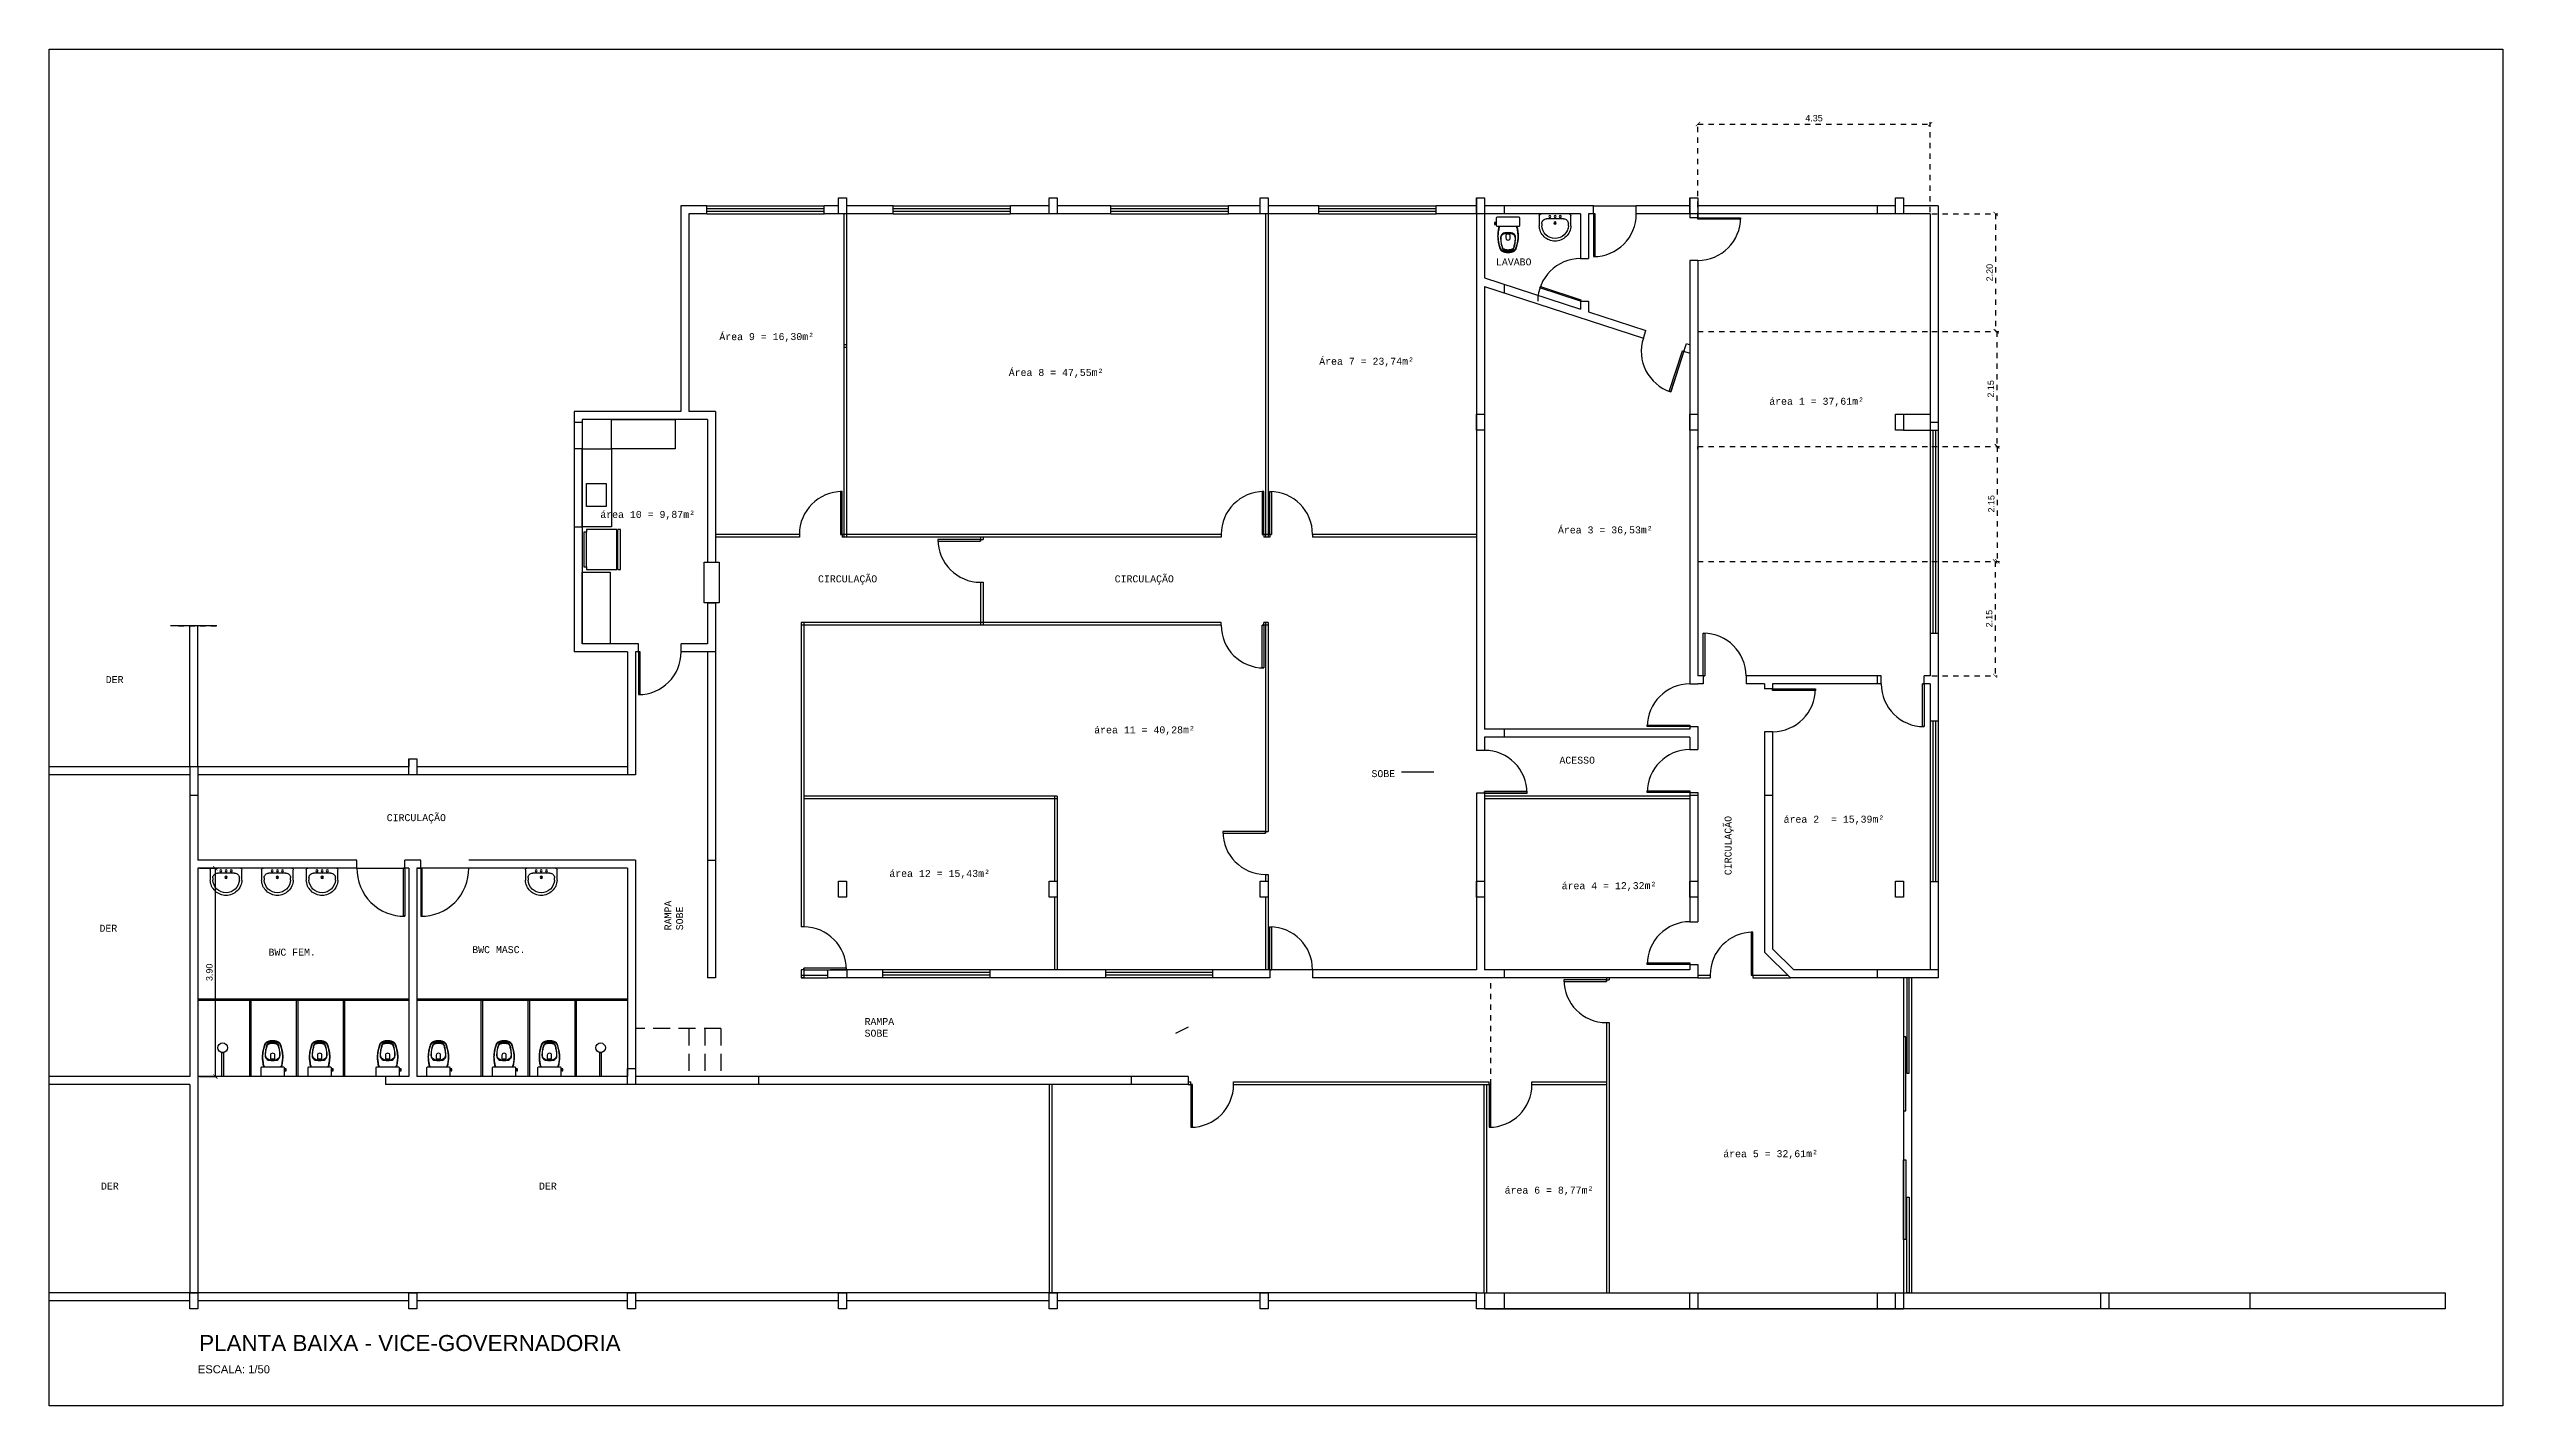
# Model space of a CAD drawing. Header units: millimetres. Extents: x 1209.1 to 1255.1, y 952.5 to 977.9.
import ezdxf

# ---------------------------------------------------------------- set-up
doc = ezdxf.new("R2010")
doc.units = ezdxf.units.MM
doc.header["$LTSCALE"] = 0.05
doc.linetypes.add('HIDDEN', pattern=[9.525, 6.35, -3.175])
for name, color, linetype in [('01', 1, 'Continuous'), ('02', 2, 'Continuous'), ('03', 3, 'Continuous'), ('04', 2, 'Continuous'), ('TEXTO 2', 2, 'Continuous'), ('TEXTO_ESPECIFICAÇÃO', 6, 'Continuous')]:
    doc.layers.add(name, color=color, linetype=linetype)
doc.styles.add('Kênia', font='arial.ttf')
doc.styles.get("Standard").update_dxf_attribs({"font": 'arial.ttf'})
doc.dimstyles.new('1_50', dxfattribs={"dimtxt": 0.12, "dimasz": 0.08, "dimexe": 0.04, "dimexo": 0.03, "dimgap": 0.05, "dimtad": 1, "dimzin": 4, "dimdsep": 46, "dimtxsty": 'Standard', "dimblk": 'ARCHTICK', "dimcen": 0.1, "dimclrd": 1, "dimclre": 1, "dimclrt": 2, "dimadec": 0, "dimazin": 0, "dimtfac": 1, "dimtix": 1, "dimtmove": 0, "dimatfit": 3, "dimldrblk": 'ARCHTICK', "dimfxl": 0.04, "dimtolj": 1, "dimtzin": 0, "dimarcsym": 0})
pattern_1 = [(0, (0, 0), (0, 6.985), [5.08, -1.905]), (90, (0, 0), (-6.985, 4e-16), [5.08, -1.905])]

msp = doc.modelspace()

# ---------------------------------------------------------------- texts
at = {"layer": '04', "insert": (1211.899, 953.676), "char_height": 0.3, "width": 8.43007, "attachment_point": 4, "style": 'Kênia'}
msp.add_mtext('PLANTA BAIXA - VICE-GOVERNADORIA', dxfattribs=at)
at = {"layer": 'TEXTO 2', "color": 3, "char_height": 0.13092, "width": 1.94051, "attachment_point": 1}
for s, insert, rotation in [('{\\fConsolas|b0|i0|c0|p49;LAVABO}', (1236.19, 973.984), 0.0594), ('{\\fConsolas|b0|i0|c0|p49;Área 9 = 16,30m²}', (1221.642, 972.585), 0.0594), ('{\\fConsolas|b0|i0|c0|p49;Área 8 = 47,55m²}', (1227.063, 971.913), 0.0594), ('{\\fConsolas|b0|i0|c0|p49;Área 7 = 23,74m²}', (1232.879, 972.123), 0.0594), ('{\\fConsolas|b0|i0|c0|p49;área 1 = 37,61m²}', (1241.309, 971.374), 0.0594), ('{\\fConsolas|b0|i0|c0|p49;área 10 = 9,87m² }', (1219.412, 969.256), 0.0594), ('{\\fConsolas|b0|i0|c0|p49;Área 3 = 36,53m²}', (1237.351, 968.966), 0.0594), ('{\\fConsolas|b0|i0|c0|p49;CIRCULAÇÃO}', (1223.49, 968.05), 0.0594), ('{\\fConsolas|b0|i0|c0|p49;CIRCULAÇÃO}', (1229.047, 968.05), 0.0594), ('{\\fConsolas|b0|i0|c0|p49;DER}', (1210.148, 966.164), 0.0594), ('{\\fConsolas|b0|i0|c0|p49;área 11 = 40,28m² }', (1228.664, 965.222), 0.0594), ('{\\fConsolas|b0|i0|c0|p49;SOBE}', (1233.858, 964.404), 0.0594), ('{\\fConsolas|b0|i0|c0|p49;ACESSO}', (1237.379, 964.655), 0.0594), ('{\\fConsolas|b0|i0|c0|p49;CIRCULAÇÃO}', (1215.411, 963.579), 0.0594), ('{\\fConsolas|b0|i0|c0|p49;CIRCULAÇÃO}', (1240.473, 962.437), 90.0594), ('{\\fConsolas|b0|i0|c0|p49;área 2  = 15,39m²}', (1241.578, 963.549), 0.0594), ('{\\fConsolas|b0|i0|c0|p49;área 12 = 15,43m² }', (1224.826, 962.534), 0.0594), ('{\\fConsolas|b0|i0|c0|p49;área 4 = 12,32m²}', (1237.42, 962.305), 0.0594), ('{\\fConsolas|b0|i0|c0|p49;RAMPA\\PSOBE}', (1220.614, 961.405), 90.0594), ('{\\fConsolas|b0|i0|c0|p49;DER}', (1210.031, 961.509), 0.0594), ('{\\fConsolas|b0|i0|c0|p49;BWC FEM.}', (1213.197, 961.061), 0.0594), ('{\\fConsolas|b0|i0|c0|p49;BWC MASC.}', (1217.013, 961.108), 0.0594), ('{\\fConsolas|b0|i0|c0|p49;RAMPA\\PSOBE}', (1224.362, 959.762), 0.0594), ('{\\fConsolas|b0|i0|c0|p49;área 5 = 32,61m²}', (1240.447, 957.287), 0.0594), ('{\\fConsolas|b0|i0|c0|p49;DER}', (1210.059, 956.681), 0.0594), ('{\\fConsolas|b0|i0|c0|p49;DER}', (1218.264, 956.681), 0.0594), ('{\\fConsolas|b0|i0|c0|p49;área 6 = 8,77m² }', (1236.352, 956.605), 0.0594)]:
    msp.add_mtext(s, dxfattribs=dict(at, insert=insert, rotation=rotation))
at = {"layer": 'TEXTO_ESPECIFICAÇÃO', "insert": (1211.873, 953.185), "char_height": 0.15, "attachment_point": 4, "style": 'Kênia'}
msp.add_mtext('ESCALA: 1/50', dxfattribs=at)

# ---------------------------------------------------------------- blocks, each defined once
blk = doc.blocks.new('twinsystem480pl')
for p, q in [((6.792, 7.166), (6.792, 6.596)), ((6.842, 7.166), (6.792, 7.166)), ((7.492, 7.216), (6.842, 7.216)), ((6.842, 7.216), (6.842, 7.166)), ((6.842, 7.166), (7.492, 7.166)), ((7.492, 7.166), (7.492, 7.216)), ((7.542, 7.166), (7.492, 7.166)), ((7.542, 6.596), (7.542, 7.166)), ((6.792, 6.596), (7.542, 6.596)), ((6.792, 6.576), (7.542, 6.576)), ((6.792, 6.576), (6.792, 6.526)), ((6.792, 6.526), (7.542, 6.526)), ((6.812, 6.596), (6.812, 6.576)), ((7.522, 6.576), (7.522, 6.596)), ((7.542, 6.526), (7.542, 6.576))]:
    blk.add_line(p, q)
blk = doc.blocks.new('Mon20')
for points in [[(-1.136, -49.993), (-1.136, -50.004), (-1.15, -50.004), (-1.15, -50.001), (-1.166, -50.001), (-1.166, -50.019), (-1.166, -50.037), (-1.15, -50.037), (-1.15, -50.035), (-1.136, -50.035), (-1.136, -50.053, 0.333509), (-1.123, -50.069, 0.059373), (-1.119, -50.069), (-0.914, -50.069)], [(-0.692, -49.993), (-0.692, -49.916, 0.327853), (-0.707, -49.899, 0.087637), (-0.71, -49.899), (-0.914, -49.899), (-1.117, -49.899, 0.087637), (-1.12, -49.899, 0.327853), (-1.136, -49.916), (-1.136, -49.993)], [(-1.081, -50.069, -0.003882), (-1.09, -50.104, 0.024258), (-1.104, -50.184, 0.02486), (-1.108, -50.234, 0.033324), (-1.108, -50.284, 0.02486), (-1.105, -50.324, 0.012268), (-1.098, -50.374, 0.015806), (-1.086, -50.424, 0.026699), (-1.071, -50.474, 0.021919), (-1.063, -50.494, 0.174675), (-1.014, -50.543, 0.045452), (-0.984, -50.552, 0.022856), (-0.971, -50.555, 0.041289), (-0.944, -50.559, 0.052091), (-0.936, -50.56, 0.04333), (-0.914, -50.56, 0.04333), (-0.891, -50.56, 0.052091), (-0.883, -50.559, 0.041289), (-0.856, -50.555, 0.022856), (-0.844, -50.552, 0.045452), (-0.814, -50.543, 0.174675), (-0.764, -50.494, 0.021919), (-0.757, -50.474, 0.026699), (-0.741, -50.424, 0.015806), (-0.73, -50.374, 0.012268), (-0.723, -50.324, 0.02486), (-0.72, -50.284, 0.033324), (-0.719, -50.234, 0.02486), (-0.723, -50.184, 0.024258), (-0.737, -50.104, -0.003882), (-0.747, -50.069)], [(-0.758, -50.072, 0.003849), (-0.749, -50.107, -0.027799), (-0.734, -50.198, -0.018883), (-0.731, -50.235, -0.033646), (-0.732, -50.284, -0.016781), (-0.733, -50.31, -0.015438), (-0.741, -50.372, -0.023716), (-0.76, -50.446, -0.013571), (-0.768, -50.47, -0.02186), (-0.775, -50.489, -0.173345), (-0.818, -50.532, -0.045814), (-0.847, -50.541, -0.024058), (-0.859, -50.544, -0.042614), (-0.885, -50.547, -0.066108), (-0.891, -50.548, -0.047154), (-0.914, -50.548, -0.047154), (-0.936, -50.548, -0.066108), (-0.943, -50.547, -0.042614), (-0.968, -50.544, -0.024058), (-0.981, -50.541, -0.045814), (-1.009, -50.532, -0.173345), (-1.052, -50.489, -0.02186), (-1.059, -50.47, -0.013571), (-1.068, -50.446, -0.023716), (-1.086, -50.372, -0.015438), (-1.094, -50.31, -0.016781), (-1.096, -50.284, -0.033646), (-1.096, -50.235, -0.018883), (-1.094, -50.198, -0.027799), (-1.078, -50.107, 0.003849), (-1.069, -50.072)], [(-0.914, -50.069), (-0.709, -50.069, 0.059373), (-0.704, -50.069, 0.333509), (-0.692, -50.053), (-0.692, -50.035), (-0.692, -50.004), (-0.692, -49.993)]]:
    blk.add_lwpolyline(points, format="xyb")
for points in [[(-1.15, -50.004), (-1.15, -50.019), (-1.15, -50.035)], [(-1.136, -50.004), (-1.136, -50.035)]]:
    blk.add_lwpolyline(points)
for points in [[(-0.914, -50.19, 0.041331), (-0.974, -50.195, 0.129345), (-1.017, -50.212, 0.234638), (-1.054, -50.284, 0.044666), (-1.045, -50.385, 0.031515), (-1.027, -50.466, 0.151063), (-1.009, -50.498, 0.148094), (-0.972, -50.518, 0.031073), (-0.959, -50.521, 0.035055), (-0.914, -50.525, 0.035055), (-0.868, -50.521, 0.031073), (-0.855, -50.518, 0.148094), (-0.818, -50.498, 0.151063), (-0.8, -50.466, 0.031515), (-0.782, -50.385, 0.044666), (-0.773, -50.284, 0.234638), (-0.81, -50.212, 0.129345), (-0.853, -50.195, 0.041331)], [(-0.914, -50.199, -0.041434), (-0.855, -50.204, -0.129651), (-0.816, -50.22, -0.234583), (-0.782, -50.286, -0.044678), (-0.79, -50.384, -0.031614), (-0.808, -50.462, -0.152477), (-0.824, -50.491, -0.148725), (-0.857, -50.509, -0.031624), (-0.87, -50.512, -0.035113), (-0.914, -50.515, -0.035113), (-0.957, -50.512, -0.031624), (-0.97, -50.509, -0.148725), (-1.003, -50.491, -0.152477), (-1.019, -50.462, -0.031614), (-1.037, -50.384, -0.044678), (-1.045, -50.286, -0.234583), (-1.012, -50.22, -0.129651), (-0.972, -50.204, -0.041434)], [(-0.954, -50.29, 0.164444), (-0.946, -50.314, 0.245936), (-0.914, -50.329, 0.245936), (-0.882, -50.314, 0.164444), (-0.874, -50.29), (-0.874, -50.225, 0.108885), (-0.954, -50.225)]]:
    blk.add_lwpolyline(points, format="xyb", close=True)
blk = doc.blocks.new('Car01')
for p, q in [((-0.776, -29.87), (-0.776, -29.675)), ((-0.748, -29.647), (-0.211, -29.647)), ((-0.728, -29.87), (-0.728, -29.826)), ((-0.728, -29.826), (-0.728, -29.826)), ((-0.64, -29.74), (-0.319, -29.74)), ((-0.232, -29.826), (-0.232, -29.87)), ((-0.183, -29.675), (-0.183, -29.87))]:
    blk.add_line(p, q)
blk.add_lwpolyline([(-0.776, -29.87, 0.194066), (-0.686, -30.073, 0.194066), (-0.48, -30.157, 0.194406), (-0.273, -30.074, 0.194406), (-0.183, -29.87)], format="xyb")
for centre, radius in [((-0.577, -29.695), 0.0191), ((-0.48, -29.817), 0.0225), ((-0.48, -29.695), 0.0187), ((-0.48, -29.817), 0.0116), ((-0.383, -29.695), 0.0187)]:
    blk.add_circle(centre, radius)
for centre, radius, start, end in [((-0.748, -29.675), 0.028, 90, 180), ((-0.641, -29.827), 0.0867, 89.1871, 179.2714), ((-0.48, -29.859), 0.248, 182.3832, 226.1916), ((-0.319, -29.827), 0.0867, 0.7286, 90.8129), ((-0.48, -29.859), 0.248, 313.8084, 357.6168), ((-0.211, -29.675), 0.028, 0, 90), ((-0.48, -29.859), 0.248, 226.1916, 270), ((-0.48, -29.859), 0.248, 270, 313.8084)]:
    blk.add_arc(centre, radius, start, end)
blk = doc.blocks.new('_ArchTick')
at = {"color": 0, "linetype": 'ByBlock', "const_width": 0.15}
blk.add_lwpolyline([(-0.5, -0.5), (0.5, 0.5)], dxfattribs=at)
blk = doc.blocks.new('*D8')
at = {"color": 1, "lineweight": -2, "transparency": 16777216}
for p, q in [((1211.903, 962.568), (1212.24, 962.568)), ((1212.2, 962.568), (1212.2, 958.668)), ((1211.903, 958.668), (1212.24, 958.668))]:
    blk.add_line(p, q, dxfattribs=at)
at = {"layer": 'DEFPOINTS', "color": 0, "transparency": 16777216}
for p in [(1211.873, 962.568), (1211.873, 958.668), (1212.2, 958.668)]:
    blk.add_point(p, dxfattribs=at)
at = {"color": 1, "lineweight": -2, "transparency": 16777216, "xscale": 0.08, "yscale": 0.08, "zscale": 0.08}
for p, rotation in [((1212.2, 962.568), 90), ((1212.2, 958.668), 270)]:
    blk.add_blockref('_ArchTick', p, dxfattribs=dict(at, rotation=rotation))
at = {"color": 2, "transparency": 16777216, "insert": (1212.089, 960.618), "char_height": 0.12, "attachment_point": 5, "rotation": 90}
blk.add_mtext('\\A1;3.90', dxfattribs=at)
blk = doc.blocks.new('*D20')
at = {"color": 1, "linetype": 'HIDDEN', "lineweight": -2, "ltscale": 0.05, "transparency": 16777216}
for p, q in [((1239.973, 974.747), (1239.973, 976.538)), ((1239.973, 976.498), (1244.323, 976.498)), ((1244.323, 974.848), (1244.323, 976.538))]:
    blk.add_line(p, q, dxfattribs=at)
at = {"layer": 'DEFPOINTS', "color": 0, "linetype": 'HIDDEN', "ltscale": 0.05, "transparency": 16777216}
for p in [(1244.323, 976.498), (1239.973, 974.717), (1244.323, 974.818)]:
    blk.add_point(p, dxfattribs=at)
at = {"color": 1, "linetype": 'HIDDEN', "lineweight": -2, "ltscale": 0.05, "transparency": 16777216, "xscale": 0.08, "yscale": 0.08, "zscale": 0.08, "rotation": 180}
blk.add_blockref('_ArchTick', (1239.973, 976.498), dxfattribs=at)
at = {"color": 1, "linetype": 'HIDDEN', "lineweight": -2, "ltscale": 0.05, "transparency": 16777216, "xscale": 0.08, "yscale": 0.08, "zscale": 0.08}
blk.add_blockref('_ArchTick', (1244.323, 976.498), dxfattribs=at)
at = {"color": 2, "linetype": 'HIDDEN', "ltscale": 0.05, "transparency": 16777216, "insert": (1242.148, 976.61), "char_height": 0.12, "attachment_point": 5}
blk.add_mtext('\\A1;4.35', dxfattribs=at)
blk = doc.blocks.new('*D23')
at = {"color": 1, "linetype": 'HIDDEN', "lineweight": -2, "ltscale": 0.05, "transparency": 16777216}
for p, q in [((1244.353, 974.818), (1245.589, 974.818)), ((1245.549, 974.818), (1245.549, 972.619)), ((1244.353, 972.619), (1245.589, 972.619))]:
    blk.add_line(p, q, dxfattribs=at)
at = {"layer": 'DEFPOINTS', "color": 0, "linetype": 'HIDDEN', "ltscale": 0.05, "transparency": 16777216}
for p in [(1244.323, 974.818), (1244.323, 972.619), (1245.549, 972.619)]:
    blk.add_point(p, dxfattribs=at)
at = {"color": 1, "linetype": 'HIDDEN', "lineweight": -2, "ltscale": 0.05, "transparency": 16777216, "xscale": 0.08, "yscale": 0.08, "zscale": 0.08}
for p, rotation in [((1245.549, 974.818), 90), ((1245.549, 972.619), 270)]:
    blk.add_blockref('_ArchTick', p, dxfattribs=dict(at, rotation=rotation))
at = {"color": 2, "linetype": 'HIDDEN', "ltscale": 0.05, "transparency": 16777216, "insert": (1245.438, 973.718), "char_height": 0.12, "attachment_point": 5, "rotation": 90}
blk.add_mtext('\\A1;2.20', dxfattribs=at)
blk = doc.blocks.new('*D29')
at = {"color": 1, "linetype": 'HIDDEN', "lineweight": -2, "ltscale": 0.05, "transparency": 16777216}
for p, q in [((1244.353, 968.313), (1245.58, 968.313)), ((1245.54, 968.313), (1245.54, 966.168)), ((1244.353, 966.168), (1245.58, 966.168))]:
    blk.add_line(p, q, dxfattribs=at)
at = {"layer": 'DEFPOINTS', "color": 0, "linetype": 'HIDDEN', "ltscale": 0.05, "transparency": 16777216}
for p in [(1244.323, 968.313), (1244.323, 966.168), (1245.54, 966.168)]:
    blk.add_point(p, dxfattribs=at)
at = {"color": 1, "linetype": 'HIDDEN', "lineweight": -2, "ltscale": 0.05, "transparency": 16777216, "xscale": 0.08, "yscale": 0.08, "zscale": 0.08}
for p, rotation in [((1245.54, 968.313), 90), ((1245.54, 966.168), 270)]:
    blk.add_blockref('_ArchTick', p, dxfattribs=dict(at, rotation=rotation))
at = {"color": 2, "linetype": 'HIDDEN', "ltscale": 0.05, "transparency": 16777216, "insert": (1245.429, 967.241), "char_height": 0.12, "attachment_point": 5, "rotation": 90}
blk.add_mtext('\\A1;2.15', dxfattribs=at)
blk = doc.blocks.new('*D30')
at = {"color": 1, "linetype": 'HIDDEN', "lineweight": -2, "ltscale": 0.05, "transparency": 16777216}
for p, q in [((1244.353, 972.619), (1245.61, 972.619)), ((1245.57, 972.619), (1245.57, 970.466)), ((1244.353, 970.466), (1245.61, 970.466))]:
    blk.add_line(p, q, dxfattribs=at)
at = {"layer": 'DEFPOINTS', "color": 0, "linetype": 'HIDDEN', "ltscale": 0.05, "transparency": 16777216}
for p in [(1244.323, 972.619), (1244.323, 970.466), (1245.57, 970.466)]:
    blk.add_point(p, dxfattribs=at)
at = {"color": 1, "linetype": 'HIDDEN', "lineweight": -2, "ltscale": 0.05, "transparency": 16777216, "xscale": 0.08, "yscale": 0.08, "zscale": 0.08}
for p, rotation in [((1245.57, 972.619), 90), ((1245.57, 970.466), 270)]:
    blk.add_blockref('_ArchTick', p, dxfattribs=dict(at, rotation=rotation))
at = {"color": 2, "linetype": 'HIDDEN', "ltscale": 0.05, "transparency": 16777216, "insert": (1245.459, 971.542), "char_height": 0.12, "attachment_point": 5, "rotation": 90}
blk.add_mtext('\\A1;2.15', dxfattribs=at)
blk = doc.blocks.new('*D31')
at = {"color": 1, "linetype": 'HIDDEN', "lineweight": -2, "ltscale": 0.05, "transparency": 16777216}
for p, q in [((1244.353, 970.466), (1245.62, 970.466)), ((1245.58, 970.466), (1245.58, 968.313)), ((1244.353, 968.313), (1245.62, 968.313))]:
    blk.add_line(p, q, dxfattribs=at)
at = {"layer": 'DEFPOINTS', "color": 0, "linetype": 'HIDDEN', "ltscale": 0.05, "transparency": 16777216}
for p in [(1244.323, 970.466), (1244.323, 968.313), (1245.58, 968.313)]:
    blk.add_point(p, dxfattribs=at)
at = {"color": 1, "linetype": 'HIDDEN', "lineweight": -2, "ltscale": 0.05, "transparency": 16777216, "xscale": 0.08, "yscale": 0.08, "zscale": 0.08}
for p, rotation in [((1245.58, 970.466), 90), ((1245.58, 968.313), 270)]:
    blk.add_blockref('_ArchTick', p, dxfattribs=dict(at, rotation=rotation))
at = {"color": 2, "linetype": 'HIDDEN', "ltscale": 0.05, "transparency": 16777216, "insert": (1245.469, 969.39), "char_height": 0.12, "attachment_point": 5, "rotation": 90}
blk.add_mtext('\\A1;2.15', dxfattribs=at)

# ---------------------------------------------------------------- dimensions: what is measured, and where the dimension line sits
at = {"linetype": 'HIDDEN', "ltscale": 0.05}
dim = msp.add_linear_dim(base=(1244.323, 976.498), p1=(1239.973, 974.717), p2=(1244.323, 974.818), dimstyle='1_50', dxfattribs=at)
dim.commit()
dim.dimension.update_dxf_attribs({"geometry": '*D20', "text_midpoint": (1242.148, 976.61)})
for base, p1, p2, picture, middle in [((1245.549, 972.619), (1244.323, 974.818), (1244.323, 972.619), '*D23', (1245.438, 973.718)), ((1245.57, 970.466), (1244.323, 972.619), (1244.323, 970.466), '*D30', (1245.459, 971.542)), ((1245.58, 968.313), (1244.323, 970.466), (1244.323, 968.313), '*D31', (1245.469, 969.39)), ((1245.5399, 966.168), (1244.3226, 968.3133), (1244.3226, 966.168), '*D29', (1245.4287, 967.2406))]:
    dim = msp.add_linear_dim(base=base, p1=p1, p2=p2, angle=90, dimstyle='1_50', dxfattribs=at)
    dim.commit()
    dim.dimension.update_dxf_attribs({"geometry": picture, "text_midpoint": middle})
dim = msp.add_linear_dim(base=(1212.2, 958.668), p1=(1211.873, 962.568), p2=(1211.873, 958.668), angle=90, dimstyle='1_50')
dim.commit()
dim.dimension.update_dxf_attribs({"geometry": '*D8', "text_midpoint": (1212.089, 960.618)})

# ---------------------------------------------------------------- hatches: boundary and pattern name
h = msp.add_hatch()
h.set_pattern_fill('ANGLE', color=256)
h.set_pattern_definition(pattern_1)
h.paths.add_polyline_path([(1221.573, 971.118), (1221.073, 971.118), (1221.073, 974.818), (1221.405, 974.818), (1221.405, 974.968), (1220.923, 974.968), (1220.923, 971.118), (1218.923, 971.118), (1218.923, 970.418), (1219.073, 970.418), (1219.073, 970.968), (1221.423, 970.968), (1221.423, 968.297), (1221.573, 968.297)])
h.paths.add_polyline_path([(1220.127, 966.768), (1219.073, 966.768), (1219.073, 968.113), (1219.073, 968.951), (1218.923, 968.951), (1218.923, 966.618), (1219.923, 966.618), (1219.923, 964.318), (1220.073, 964.318), (1220.073, 966.618), (1220.127, 966.618)])
h.paths.add_polyline_path([(1221.573, 967.534), (1221.423, 967.534), (1221.423, 966.768), (1220.927, 966.768), (1220.927, 966.618), (1221.573, 966.618)])
h.paths.add_polyline_path([(1224.897, 974.968), (1224.023, 974.968), (1224.023, 974.818), (1224.897, 974.818)])
h.paths.add_polyline_path([(1223.873, 974.968), (1223.605, 974.968), (1223.605, 974.818), (1223.873, 974.818)])
h.paths.add_polyline_path([(1227.823, 974.968), (1227.097, 974.968), (1227.097, 974.818), (1227.823, 974.818)])
h.paths.add_polyline_path([(1228.977, 974.968), (1227.973, 974.968), (1227.973, 974.818), (1228.977, 974.818)])
h.paths.add_polyline_path([(1231.773, 974.968), (1231.177, 974.968), (1231.177, 974.818), (1231.773, 974.818)])
h.paths.add_polyline_path([(1232.87, 974.968), (1231.923, 974.968), (1231.923, 974.818), (1232.87, 974.818)])
h.paths.add_polyline_path([(1235.823, 974.968), (1235.07, 974.968), (1235.07, 974.818), (1235.823, 974.818)])
h.paths.add_polyline_path([(1238.019, 974.968), (1235.973, 974.968), (1235.973, 974.818), (1237.773, 974.818), (1237.773, 973.981), (1237.923, 973.981), (1237.923, 974.818), (1238.019, 974.818)])
h.paths.add_polyline_path([(1235.973, 973.46), (1238.952, 972.493), (1238.998, 972.636), (1237.923, 972.985), (1237.923, 973.181), (1237.773, 973.181), (1237.773, 973.034), (1235.973, 973.618), (1235.973, 974.818), (1235.823, 974.818), (1235.823, 971.068), (1235.973, 971.068)])
h.paths.add_polyline_path([(1235.973, 970.768), (1235.823, 970.768), (1235.823, 964.774), (1235.973, 964.774), (1235.973, 965.018), (1239.823, 965.018), (1239.823, 964.788), (1239.973, 964.788), (1239.973, 965.218), (1239.823, 965.218), (1239.823, 965.168), (1235.973, 965.168)])
h.paths.add_polyline_path([(1239.973, 970.768), (1239.823, 970.768), (1239.823, 966.018), (1239.973, 966.018), (1240.074, 966.018), (1240.074, 966.168), (1239.973, 966.168)])
h.paths.add_polyline_path([(1239.973, 973.947), (1239.823, 973.947), (1239.823, 971.068), (1239.973, 971.068)])
h = msp.add_hatch()
h.set_pattern_fill('ANGLE', color=256)
h.set_pattern_definition(pattern_1)
h.paths.add_polyline_path([(1239.823, 974.968), (1238.819, 974.968), (1238.819, 974.818), (1239.823, 974.818)])
h.paths.add_polyline_path([(1243.673, 974.968), (1239.973, 974.968), (1239.973, 974.818), (1243.673, 974.818)])
h.paths.add_polyline_path([(1244.473, 974.968), (1243.823, 974.968), (1243.823, 974.818), (1244.323, 974.818), (1244.323, 970.768), (1244.473, 970.768)])
h.paths.add_polyline_path([(1244.473, 966.968), (1244.323, 966.968), (1244.323, 966.168), (1244.208, 966.168), (1244.208, 966.018), (1244.323, 966.018), (1244.323, 965.329), (1244.473, 965.329)])
h.paths.add_polyline_path([(1243.408, 966.168), (1240.874, 966.168), (1240.874, 966.018), (1241.223, 966.018), (1241.223, 965.924), (1241.373, 965.924), (1241.373, 966.018), (1243.408, 966.018)])
h.paths.add_polyline_path([(1239.973, 963.988), (1239.823, 963.988), (1239.823, 962.324), (1239.973, 962.324)])
h.paths.add_polyline_path([(1241.373, 965.124), (1241.223, 965.124), (1241.223, 960.994), (1241.706, 960.518), (1244.473, 960.518), (1244.473, 960.668), (1241.767, 960.668), (1241.373, 961.057)])
h.paths.add_polyline_path([(1244.473, 962.32), (1244.323, 962.32), (1244.323, 960.668), (1244.473, 960.668)], flags=17)
h.paths.add_polyline_path([(1239.973, 962.024), (1239.823, 962.024), (1239.823, 961.565), (1239.973, 961.565)], flags=17)
h.paths.add_polyline_path([(1239.973, 960.765), (1239.823, 960.765), (1239.823, 960.668), (1235.973, 960.668), (1235.973, 962.024), (1235.823, 962.024), (1235.823, 960.668), (1232.754, 960.668), (1232.754, 960.518), (1239.973, 960.518)])
h.paths.add_polyline_path([(1235.973, 963.974), (1235.823, 963.974), (1235.823, 962.324), (1235.973, 962.324)])
h = msp.add_hatch()
h.set_pattern_fill('ANGLE', color=256)
h.set_pattern_definition(pattern_1)
h.paths.add_polyline_path([(1231.954, 960.668), (1230.882, 960.668), (1230.882, 960.518), (1231.954, 960.518)])
h.paths.add_polyline_path([(1228.874, 960.668), (1226.706, 960.668), (1226.706, 960.518), (1228.874, 960.518)])
h.paths.add_polyline_path([(1224.699, 960.668), (1224.028, 960.668), (1224.028, 960.518), (1224.699, 960.518)])
h.paths.add_polyline_path([(1220.073, 962.718), (1216.948, 962.718), (1216.948, 962.568), (1219.923, 962.568), (1219.923, 958.818), (1220.073, 958.818)])
h.paths.add_polyline_path([(1215.973, 962.568), (1216.048, 962.568), (1216.048, 962.718), (1215.753, 962.718), (1215.753, 962.568), (1215.823, 962.568), (1215.823, 958.668), (1211.873, 958.668), (1211.873, 962.568), (1214.853, 962.568), (1214.853, 962.718), (1211.873, 962.718), (1211.873, 964.468), (1211.723, 964.468), (1211.723, 958.518), (1211.834, 958.518), (1211.873, 958.518), (1219.923, 958.518), (1219.923, 958.668), (1215.973, 958.668)])
h.paths.add_polyline_path([(1239.823, 954.618), (1235.973, 954.618), (1235.973, 954.318), (1239.823, 954.318)])
h.paths.add_polyline_path([(1243.673, 954.618), (1239.973, 954.618), (1239.973, 954.318), (1243.673, 954.318)])
h.paths.add_polyline_path([(1247.523, 954.618), (1243.823, 954.618), (1243.823, 954.318), (1247.523, 954.318)])
h.paths.add_polyline_path([(1253.973, 954.618), (1247.673, 954.618), (1247.673, 954.318), (1253.973, 954.318)])
at = {"linetype": 'HIDDEN', "ltscale": 0.05}
h = msp.add_hatch(dxfattribs=at)
h.set_pattern_fill('ANGLE', color=256)
h.set_pattern_definition(pattern_1)
h.paths.add_polyline_path([(1230.423, 958.668), (1220.073, 958.668), (1220.073, 958.518), (1230.423, 958.518)])

# ---------------------------------------------------------------- linework, layer by layer
at = {"color": 4}
for p, q in [((1220.923, 974.968), (1220.923, 971.118)), ((1221.405, 974.968), (1220.923, 974.968)), ((1221.405, 974.818), (1221.405, 974.968)), ((1221.405, 974.818), (1221.405, 974.968)), ((1221.405, 974.818), (1221.405, 974.968)), ((1221.405, 974.818), (1221.405, 974.968)), ((1223.873, 974.968), (1223.605, 974.968)), ((1223.605, 974.818), (1223.605, 974.968)), ((1223.605, 974.818), (1223.605, 974.968)), ((1223.605, 974.818), (1223.605, 974.968)), ((1223.605, 974.818), (1223.605, 974.968)), ((1224.897, 974.968), (1224.023, 974.968)), ((1224.897, 974.818), (1224.897, 974.968)), ((1224.897, 974.818), (1224.897, 974.968)), ((1224.897, 974.818), (1224.897, 974.968)), ((1224.897, 974.818), (1224.897, 974.968)), ((1227.823, 974.968), (1227.097, 974.968)), ((1227.097, 974.818), (1227.097, 974.968)), ((1227.097, 974.818), (1227.097, 974.968)), ((1227.097, 974.818), (1227.097, 974.968)), ((1227.097, 974.818), (1227.097, 974.968)), ((1228.977, 974.968), (1227.973, 974.968)), ((1228.977, 974.818), (1228.977, 974.968)), ((1228.977, 974.818), (1228.977, 974.968)), ((1228.977, 974.818), (1228.977, 974.968)), ((1228.977, 974.818), (1228.977, 974.968)), ((1231.773, 974.968), (1231.177, 974.968)), ((1231.177, 974.818), (1231.177, 974.968)), ((1231.177, 974.818), (1231.177, 974.968)), ((1231.177, 974.818), (1231.177, 974.968)), ((1231.177, 974.818), (1231.177, 974.968)), ((1232.87, 974.968), (1231.923, 974.968)), ((1232.87, 974.818), (1232.87, 974.968)), ((1232.87, 974.818), (1232.87, 974.968)), ((1235.823, 974.968), (1235.07, 974.968)), ((1235.07, 974.818), (1235.07, 974.968)), ((1235.07, 974.818), (1235.07, 974.968)), ((1235.823, 975.118), (1235.823, 964.774)), ((1235.973, 975.118), (1235.973, 973.618)), ((1238.019, 974.968), (1235.973, 974.968)), ((1238.019, 974.818), (1238.019, 974.968)), ((1239.823, 974.968), (1238.819, 974.968)), ((1238.819, 974.818), (1238.819, 974.968)), ((1239.823, 975.118), (1239.823, 974.747)), ((1239.973, 975.118), (1239.973, 974.717)), ((1243.673, 974.968), (1239.973, 974.968)), ((1244.473, 974.968), (1243.823, 974.968)), ((1244.473, 974.968), (1244.473, 970.768)), ((1221.073, 974.818), (1221.073, 971.118)), ((1221.405, 974.818), (1221.073, 974.818)), ((1224.897, 974.818), (1223.605, 974.818)), ((1228.977, 974.818), (1227.097, 974.818)), ((1232.87, 974.818), (1231.177, 974.818)), ((1237.773, 974.818), (1235.07, 974.818)), ((1237.773, 974.818), (1237.773, 973.981)), ((1237.923, 974.818), (1237.923, 973.981)), ((1238.049, 974.818), (1237.923, 974.818)), ((1244.323, 974.818), (1238.819, 974.818)), ((1239.973, 974.747), (1239.823, 974.747)), ((1244.323, 974.818), (1244.323, 970.768)), ((1235.973, 973.618), (1237.773, 973.034)), ((1237.773, 973.981), (1237.923, 973.981)), ((1239.823, 973.947), (1239.823, 966.018)), ((1239.973, 973.947), (1239.823, 973.947)), ((1239.973, 973.947), (1239.973, 966.168)), ((1235.973, 973.46), (1235.973, 965.168)), ((1235.973, 973.46), (1238.952, 972.493)), ((1237.773, 973.213), (1237.773, 973.034)), ((1237.773, 973.181), (1237.923, 973.181)), ((1237.923, 973.181), (1237.923, 972.985)), ((1237.923, 972.985), (1238.998, 972.636)), ((1238.952, 972.493), (1238.998, 972.636)), ((1239.465, 971.485), (1239.759, 972.389)), ((1239.684, 972.255), (1239.823, 972.21)), ((1239.759, 972.389), (1239.823, 972.368)), ((1218.923, 971.118), (1218.923, 966.618)), ((1220.923, 971.118), (1218.923, 971.118)), ((1219.073, 970.968), (1219.073, 966.768)), ((1221.423, 970.968), (1219.073, 970.968)), ((1221.573, 971.118), (1221.073, 971.118)), ((1221.423, 970.968), (1221.423, 968.297)), ((1221.573, 971.118), (1221.573, 968.297)), ((1244.323, 970.768), (1244.473, 970.768)), ((1221.423, 968.297), (1221.573, 968.297)), ((1221.423, 967.534), (1221.423, 966.768)), ((1221.423, 967.534), (1221.573, 967.534)), ((1221.573, 967.534), (1221.573, 966.618)), ((1220.127, 966.768), (1219.073, 966.768)), ((1220.127, 966.618), (1220.127, 966.768)), ((1221.423, 966.768), (1220.927, 966.768)), ((1220.927, 966.618), (1220.927, 966.768)), ((1244.323, 966.968), (1244.323, 966.168)), ((1244.473, 966.968), (1244.473, 965.329)), ((1219.923, 966.618), (1218.923, 966.618)), ((1219.923, 966.618), (1219.923, 964.318)), ((1220.073, 966.618), (1220.073, 964.318)), ((1220.157, 966.618), (1220.073, 966.618)), ((1221.573, 966.618), (1220.927, 966.618)), ((1239.823, 966.018), (1239.973, 966.018)), ((1240.104, 966.168), (1239.973, 966.168)), ((1240.074, 966.018), (1239.973, 966.018)), ((1240.074, 966.168), (1240.074, 966.018)), ((1240.874, 966.168), (1240.874, 966.018)), ((1243.408, 966.168), (1240.874, 966.168)), ((1241.223, 966.018), (1240.874, 966.018)), ((1241.223, 966.018), (1241.223, 965.924)), ((1241.373, 965.924), (1241.223, 965.924)), ((1241.373, 966.018), (1241.373, 965.894)), ((1243.408, 966.018), (1241.373, 966.018)), ((1243.408, 966.018), (1243.408, 966.168)), ((1244.323, 966.018), (1244.178, 966.018)), ((1244.323, 966.168), (1244.208, 966.168)), ((1244.208, 966.018), (1244.208, 966.168)), ((1244.323, 966.018), (1244.323, 965.329)), ((1244.323, 965.329), (1244.473, 965.329)), ((1239.823, 965.168), (1235.973, 965.168)), ((1235.973, 965.018), (1235.973, 964.774)), ((1239.823, 965.018), (1235.973, 965.018)), ((1239.823, 965.248), (1239.823, 965.168)), ((1239.823, 965.218), (1239.973, 965.218)), ((1239.823, 965.018), (1239.823, 964.788)), ((1239.973, 965.218), (1239.973, 964.788)), ((1241.223, 965.124), (1241.223, 960.994)), ((1241.373, 965.124), (1241.223, 965.124)), ((1241.373, 965.124), (1241.373, 961.057)), ((1211.723, 964.468), (1211.723, 958.668)), ((1215.823, 964.468), (1211.723, 964.468)), ((1211.873, 964.468), (1211.873, 962.718)), ((1215.823, 964.618), (1215.823, 964.468)), ((1215.973, 964.618), (1215.973, 964.468)), ((1219.923, 964.468), (1215.973, 964.468)), ((1235.973, 964.774), (1235.823, 964.774)), ((1239.823, 964.788), (1239.973, 964.788)), ((1220.073, 964.318), (1211.873, 964.318)), ((1235.823, 963.974), (1235.823, 960.668)), ((1235.973, 963.974), (1235.823, 963.974)), ((1235.973, 964.004), (1235.973, 960.668)), ((1239.823, 964.018), (1239.823, 961.565)), ((1239.823, 963.988), (1239.973, 963.988)), ((1239.973, 963.988), (1239.973, 961.565)), ((1214.853, 962.718), (1211.873, 962.718)), ((1211.873, 962.568), (1211.873, 958.668)), ((1214.853, 962.568), (1211.873, 962.568)), ((1214.853, 962.568), (1214.853, 962.718)), ((1215.823, 962.568), (1215.723, 962.568)), ((1216.048, 962.718), (1215.753, 962.718)), ((1215.753, 962.568), (1215.753, 962.718)), ((1215.823, 962.568), (1215.823, 958.668)), ((1215.973, 962.568), (1215.973, 958.668)), ((1215.978, 962.568), (1216.078, 962.568)), ((1216.048, 962.568), (1216.048, 962.718)), ((1220.073, 962.718), (1216.948, 962.718)), ((1219.923, 962.568), (1216.948, 962.568)), ((1219.923, 962.568), (1219.923, 958.668)), ((1220.073, 962.718), (1220.073, 958.668)), ((1244.323, 962.32), (1244.473, 962.32)), ((1244.323, 962.32), (1244.323, 960.668)), ((1244.473, 962.32), (1244.473, 960.518)), ((1239.823, 961.565), (1239.973, 961.565)), ((1239.823, 960.795), (1239.823, 960.668)), ((1239.823, 960.765), (1239.973, 960.765)), ((1239.973, 960.765), (1239.973, 960.518)), ((1241.223, 960.994), (1241.706, 960.518)), ((1241.373, 961.057), (1241.767, 960.668)), ((1224.699, 960.668), (1223.723, 960.668)), ((1224.699, 960.518), (1223.723, 960.518)), ((1224.699, 960.668), (1224.699, 960.518)), ((1226.706, 960.668), (1226.706, 960.518)), ((1228.874, 960.668), (1226.706, 960.668)), ((1228.874, 960.518), (1226.706, 960.518)), ((1228.874, 960.668), (1228.874, 960.518)), ((1231.954, 960.518), (1230.423, 960.518)), ((1230.882, 960.668), (1230.882, 960.518)), ((1231.984, 960.668), (1230.882, 960.668)), ((1235.823, 960.668), (1232.754, 960.668)), ((1239.973, 960.518), (1232.754, 960.518)), ((1239.823, 960.668), (1235.973, 960.668)), ((1244.473, 960.518), (1241.706, 960.518)), ((1244.473, 960.668), (1241.767, 960.668)), ((1215.823, 958.668), (1211.873, 958.668)), ((1220.073, 958.518), (1215.39, 958.518)), ((1219.923, 958.668), (1215.973, 958.668)), ((1230.423, 958.668), (1220.073, 958.668)), ((1230.423, 958.518), (1220.073, 958.518)), ((1230.423, 958.668), (1230.423, 958.518)), ((1235.973, 954.318), (1243.823, 954.318))]:
    msp.add_line(p, q, dxfattribs=at)
for p, q in [((1238.019, 974.968), (1238.819, 974.968)), ((1243.823, 971.068), (1244.323, 971.068)), ((1219.073, 970.418), (1218.923, 970.418)), ((1243.823, 970.768), (1244.323, 970.768)), ((1219.073, 968.951), (1218.923, 968.951)), ((1223.142, 968.818), (1223.142, 968.768)), ((1223.942, 968.818), (1223.942, 968.768)), ((1226.537, 968.721), (1226.587, 968.721)), ((1231.042, 968.818), (1231.042, 968.768)), ((1231.842, 968.818), (1231.842, 968.768)), ((1231.954, 968.818), (1231.954, 968.768)), ((1232.754, 968.818), (1232.754, 968.768)), ((1226.537, 967.921), (1226.587, 967.921)), ((1231.042, 967.118), (1231.042, 967.168)), ((1231.842, 967.118), (1231.842, 967.168)), ((1244.323, 966.968), (1244.473, 966.968)), ((1234.423, 964.374), (1235.023, 964.374)), ((1231.873, 963.252), (1231.923, 963.252)), ((1231.873, 962.452), (1231.923, 962.452)), ((1223.223, 961.468), (1223.173, 961.468)), ((1231.954, 960.668), (1231.954, 960.518)), ((1232.754, 960.668), (1232.754, 960.518)), ((1238.262, 960.476), (1238.312, 960.476)), ((1241.002, 960.568), (1241.002, 960.518)), ((1238.262, 959.676), (1238.312, 959.676)), ((1230.475, 958.518), (1230.475, 958.568)), ((1231.275, 958.518), (1231.275, 958.568)), ((1236.064, 958.518), (1236.064, 958.568)), ((1236.864, 958.518), (1236.864, 958.568))]:
    msp.add_line(p, q)
at = {"linetype": 'HIDDEN', "ltscale": 0.05}
for p, q in [((1239.973, 972.811), (1239.973, 968.514)), ((1239.973, 972.811), (1239.973, 970.768)), ((1239.973, 972.811), (1239.973, 972.619)), ((1239.973, 972.619), (1244.323, 972.619)), ((1239.973, 972.619), (1239.973, 972.272)), ((1239.973, 970.768), (1239.973, 970.416)), ((1239.973, 970.416), (1239.973, 970.466)), ((1239.973, 970.466), (1244.323, 970.466)), ((1239.973, 968.514), (1239.973, 968.463)), ((1239.973, 968.463), (1239.973, 968.313)), ((1239.973, 968.313), (1244.323, 968.313)), ((1211.514, 967.104), (1212.231, 967.104)), ((1236.094, 958.518), (1236.094, 960.518))]:
    msp.add_line(p, q, dxfattribs=at)
at = {"linetype": 'HIDDEN'}
for p, q in [((1221.673, 959.568), (1220.073, 959.568)), ((1221.073, 959.568), (1221.073, 958.668)), ((1221.373, 959.568), (1221.373, 958.668)), ((1221.673, 959.568), (1221.673, 958.668))]:
    msp.add_line(p, q, dxfattribs=at)
for points in [[(1209.087, 977.903), (1255.052, 977.903), (1255.052, 952.501), (1209.087, 952.501)], [(1219.153, 969.772), (1219.522, 969.772), (1219.522, 969.342), (1219.153, 969.342)], [(1221.359, 968.297), (1221.64, 968.297), (1221.64, 967.534), (1221.359, 967.534)], [(1223.673, 960.518), (1223.673, 960.668), (1224.028, 960.668), (1224.028, 960.518)], [(1212.324, 959.116), (1212.353, 959.116), (1212.353, 958.668), (1212.324, 958.668)], [(1219.403, 959.116), (1219.431, 959.116), (1219.431, 958.668), (1219.403, 958.668)]]:
    msp.add_lwpolyline(points, close=True)
at = {"color": 4}
for points in [[(1223.873, 975.118), (1224.023, 975.118), (1224.023, 974.818), (1223.873, 974.818)], [(1227.823, 975.118), (1227.973, 975.118), (1227.973, 974.818), (1227.823, 974.818)], [(1231.773, 975.118), (1231.923, 975.118), (1231.923, 974.818), (1231.773, 974.818)], [(1235.823, 975.118), (1235.973, 975.118), (1235.973, 974.818), (1235.823, 974.818)], [(1239.823, 975.118), (1239.973, 975.118), (1239.973, 974.818), (1239.823, 974.818)], [(1243.673, 975.118), (1243.823, 975.118), (1243.823, 974.818), (1243.673, 974.818)], [(1235.823, 971.068), (1235.973, 971.068), (1235.973, 970.768), (1235.823, 970.768)], [(1239.823, 971.068), (1239.973, 971.068), (1239.973, 970.768), (1239.823, 970.768)], [(1243.673, 971.068), (1243.823, 971.068), (1243.823, 970.768), (1243.673, 970.768)], [(1215.823, 964.618), (1215.973, 964.618), (1215.973, 964.318), (1215.823, 964.318)], [(1223.873, 962.324), (1224.023, 962.324), (1224.023, 962.024), (1223.873, 962.024)], [(1227.823, 962.324), (1227.973, 962.324), (1227.973, 962.024), (1227.823, 962.024)], [(1231.773, 962.324), (1231.923, 962.324), (1231.923, 962.024), (1231.773, 962.024)], [(1235.823, 962.324), (1235.973, 962.324), (1235.973, 962.024), (1235.823, 962.024)], [(1239.823, 962.324), (1239.973, 962.324), (1239.973, 962.024), (1239.823, 962.024)], [(1243.673, 962.324), (1243.823, 962.324), (1243.823, 962.024), (1243.673, 962.024)], [(1219.923, 958.818), (1220.073, 958.818), (1220.073, 958.518), (1219.923, 958.518)], [(1227.823, 954.618), (1227.973, 954.618), (1227.973, 954.318), (1227.823, 954.318)], [(1231.773, 954.618), (1231.923, 954.618), (1231.923, 954.318), (1231.773, 954.318)], [(1235.823, 954.618), (1235.973, 954.618), (1235.973, 954.318), (1235.823, 954.318)], [(1235.823, 954.618), (1253.973, 954.618), (1253.973, 954.318), (1235.823, 954.318)], [(1239.823, 954.618), (1239.973, 954.618), (1239.973, 954.318), (1239.823, 954.318)], [(1243.673, 954.618), (1243.823, 954.618), (1243.823, 954.318), (1243.673, 954.318)], [(1247.523, 954.618), (1247.673, 954.618), (1247.673, 954.318), (1247.523, 954.318)]]:
    msp.add_lwpolyline(points, close=True, dxfattribs=at)
for centre in [(1212.339, 959.206), (1219.417, 959.206)]:
    msp.add_circle(centre, 0.0907)
at = {"layer": '01', "color": 5, "linetype": 'Continuous', "ltscale": 0.5}
for p, q in [((1221.405, 974.968), (1223.605, 974.968)), ((1224.897, 974.968), (1227.097, 974.968)), ((1228.977, 974.968), (1231.177, 974.968)), ((1232.87, 974.968), (1235.07, 974.968)), ((1221.405, 974.818), (1223.605, 974.818)), ((1224.897, 974.818), (1227.097, 974.818)), ((1228.977, 974.818), (1231.177, 974.818)), ((1232.87, 974.818), (1235.07, 974.818)), ((1244.323, 970.768), (1244.323, 966.968)), ((1244.473, 970.768), (1244.473, 966.968)), ((1221.423, 966.618), (1221.423, 960.518)), ((1221.573, 966.618), (1221.573, 960.518)), ((1244.323, 965.329), (1244.323, 962.32)), ((1244.473, 965.329), (1244.473, 962.32)), ((1221.573, 960.518), (1221.423, 960.518)), ((1226.706, 960.668), (1224.699, 960.668)), ((1226.706, 960.518), (1224.699, 960.518)), ((1230.882, 960.668), (1228.874, 960.668)), ((1230.882, 960.518), (1228.874, 960.518))]:
    msp.add_line(p, q, dxfattribs=at)
at = {"layer": '01', "color": 3, "linetype": 'Continuous', "ltscale": 0.5}
for p, q in [((1224.023, 975.118), (1224.023, 968.768)), ((1231.923, 975.118), (1231.923, 968.768)), ((1221.405, 974.918), (1223.605, 974.918)), ((1221.405, 974.868), (1223.605, 974.868)), ((1223.973, 974.818), (1223.973, 968.768)), ((1224.897, 974.918), (1227.097, 974.918)), ((1224.897, 974.868), (1227.097, 974.868)), ((1228.977, 974.918), (1231.177, 974.918)), ((1228.977, 974.868), (1231.177, 974.868)), ((1231.873, 974.818), (1231.873, 968.768)), ((1232.87, 974.918), (1235.07, 974.918)), ((1232.87, 974.868), (1235.07, 974.868)), ((1244.373, 970.768), (1244.373, 966.968)), ((1244.423, 970.768), (1244.423, 966.968)), ((1223.142, 968.818), (1221.573, 968.818)), ((1223.142, 968.768), (1221.573, 968.768)), ((1231.042, 968.818), (1223.912, 968.818)), ((1231.042, 968.768), (1223.942, 968.768)), ((1226.537, 968.768), (1226.537, 968.691)), ((1226.587, 968.768), (1226.587, 968.721)), ((1231.984, 968.818), (1231.842, 968.818)), ((1231.954, 968.768), (1231.842, 968.768)), ((1235.823, 968.818), (1232.754, 968.818)), ((1235.823, 968.768), (1232.754, 968.768)), ((1226.537, 967.921), (1226.537, 967.118)), ((1226.587, 967.921), (1226.587, 967.118)), ((1223.173, 967.168), (1223.173, 961.468)), ((1227.092, 967.168), (1223.173, 967.168)), ((1223.223, 967.168), (1223.223, 961.468)), ((1231.042, 967.168), (1226.587, 967.168)), ((1231.873, 967.168), (1231.873, 963.222)), ((1231.923, 967.168), (1231.923, 963.252)), ((1227.092, 967.118), (1223.173, 967.118)), ((1231.042, 967.118), (1226.587, 967.118)), ((1244.373, 965.329), (1244.373, 962.32)), ((1244.423, 965.329), (1244.423, 962.32)), ((1227.973, 963.918), (1223.223, 963.918)), ((1227.923, 963.918), (1227.923, 962.324)), ((1227.973, 963.918), (1227.973, 960.668)), ((1239.823, 963.918), (1235.973, 963.918)), ((1227.973, 963.868), (1223.223, 963.868)), ((1239.823, 963.868), (1235.973, 963.868)), ((1231.873, 963.294), (1231.873, 963.222)), ((1231.923, 963.294), (1231.923, 963.252)), ((1231.873, 962.452), (1231.873, 962.324)), ((1231.923, 962.452), (1231.923, 960.668)), ((1227.923, 962.024), (1227.923, 960.668)), ((1231.873, 962.024), (1231.873, 960.668)), ((1223.173, 960.668), (1223.173, 960.518)), ((1223.223, 960.668), (1223.173, 960.668)), ((1223.223, 960.668), (1223.173, 960.668)), ((1223.173, 960.568), (1223.673, 960.568)), ((1223.223, 960.518), (1223.173, 960.518)), ((1223.173, 960.518), (1223.673, 960.518)), ((1226.706, 960.618), (1224.699, 960.618)), ((1226.706, 960.568), (1224.699, 960.568)), ((1230.882, 960.618), (1228.874, 960.618)), ((1230.882, 960.568), (1228.874, 960.568)), ((1238.262, 960.518), (1238.262, 960.446)), ((1238.312, 960.518), (1238.312, 960.476)), ((1239.973, 960.568), (1240.202, 960.568)), ((1239.973, 960.518), (1240.202, 960.518)), ((1240.202, 960.568), (1240.202, 960.518)), ((1240.972, 960.568), (1241.655, 960.568)), ((1241.002, 960.518), (1241.706, 960.518)), ((1238.262, 959.676), (1238.262, 954.618)), ((1238.312, 959.676), (1238.312, 954.618)), ((1227.823, 958.518), (1227.823, 954.618)), ((1227.873, 958.518), (1227.873, 954.618)), ((1230.423, 958.568), (1230.475, 958.568)), ((1230.423, 958.518), (1230.505, 958.518)), ((1231.275, 958.568), (1236.064, 958.568)), ((1231.275, 958.518), (1236.094, 958.518)), ((1235.962, 958.518), (1235.962, 954.618)), ((1236.012, 958.518), (1236.012, 954.618)), ((1236.864, 958.568), (1238.262, 958.568)), ((1236.864, 958.518), (1238.262, 958.518))]:
    msp.add_line(p, q, dxfattribs=at)
at = {"layer": '01', "linetype": 'Continuous', "ltscale": 0.5}
for p, q in [((1238.019, 974.818), (1238.049, 974.818)), ((1239.973, 974.747), (1239.973, 974.717)), ((1237.773, 973.181), (1237.782, 973.21)), ((1224.023, 972.368), (1223.973, 972.368)), ((1224.023, 972.318), (1223.973, 972.318)), ((1239.712, 972.246), (1239.684, 972.255)), ((1223.942, 968.818), (1223.912, 968.818)), ((1226.537, 968.721), (1226.537, 968.691)), ((1231.842, 968.818), (1231.812, 968.818)), ((1231.954, 968.818), (1231.984, 968.818)), ((1231.923, 967.168), (1231.842, 967.168)), ((1212.231, 967.104), (1211.364, 967.104)), ((1211.723, 964.468), (1211.723, 967.104)), ((1211.873, 964.468), (1211.873, 967.104)), ((1231.923, 967.118), (1231.812, 967.118)), ((1231.842, 967.118), (1231.812, 967.118)), ((1220.127, 966.618), (1220.157, 966.618)), ((1240.074, 966.168), (1240.104, 966.168)), ((1241.373, 965.924), (1241.373, 965.894)), ((1244.208, 966.018), (1244.178, 966.018)), ((1239.823, 965.218), (1239.823, 965.248)), ((1211.723, 964.468), (1209.087, 964.468)), ((1211.723, 964.318), (1209.087, 964.318)), ((1236.773, 963.974), (1235.923, 963.974)), ((1235.973, 963.974), (1235.973, 964.004)), ((1239.823, 963.988), (1239.823, 964.018)), ((1231.873, 963.252), (1231.873, 963.222)), ((1214.853, 962.568), (1215.723, 962.568)), ((1215.753, 962.568), (1215.723, 962.568)), ((1216.078, 962.568), (1215.973, 962.568)), ((1216.048, 962.568), (1216.078, 962.568)), ((1216.948, 962.568), (1216.078, 962.568)), ((1221.423, 962.718), (1221.573, 962.718)), ((1223.223, 960.698), (1223.223, 960.518)), ((1223.223, 960.668), (1223.223, 960.698)), ((1239.823, 960.765), (1239.823, 960.795)), ((1231.954, 960.668), (1231.984, 960.668)), ((1232.754, 960.668), (1231.984, 960.668)), ((1238.262, 960.476), (1238.262, 960.446)), ((1241.002, 960.568), (1240.972, 960.568)), ((1243.823, 960.518), (1243.823, 954.318)), ((1243.973, 960.518), (1243.973, 954.618)), ((1215.823, 960.118), (1211.873, 960.118)), ((1215.823, 960.088), (1211.873, 960.088)), ((1212.838, 960.118), (1212.838, 958.668)), ((1212.868, 960.118), (1212.868, 958.668)), ((1213.718, 960.118), (1213.718, 958.668)), ((1213.748, 960.118), (1213.748, 958.668)), ((1214.593, 960.118), (1214.593, 958.668)), ((1214.623, 960.118), (1214.623, 958.668)), ((1219.923, 960.118), (1215.973, 960.118)), ((1219.923, 960.088), (1215.973, 960.088)), ((1217.173, 960.118), (1217.173, 958.668)), ((1217.203, 960.118), (1217.203, 958.668)), ((1218.053, 960.118), (1218.053, 958.668)), ((1218.083, 960.118), (1218.083, 958.668)), ((1218.933, 960.118), (1218.933, 958.668)), ((1218.963, 960.118), (1218.963, 958.668)), ((1230.423, 959.593), (1230.186, 959.47)), ((1211.723, 958.668), (1209.087, 958.668)), ((1211.723, 958.518), (1209.087, 958.518)), ((1211.723, 958.518), (1211.723, 954.618)), ((1211.873, 958.668), (1211.873, 954.618)), ((1230.475, 958.518), (1230.505, 958.518)), ((1236.064, 958.518), (1236.094, 958.518)), ((1235.823, 954.618), (1209.087, 954.618)), ((1211.723, 954.468), (1209.087, 954.468)), ((1215.823, 954.468), (1211.873, 954.468)), ((1219.923, 954.468), (1215.973, 954.468)), ((1223.873, 954.468), (1220.073, 954.468)), ((1227.823, 954.468), (1224.023, 954.468)), ((1231.773, 954.468), (1227.973, 954.468)), ((1235.823, 954.468), (1231.923, 954.468))]:
    msp.add_line(p, q, dxfattribs=at)
at = {"layer": '01', "color": 3, "linetype": 'Continuous', "ltscale": 0.5}
for points in [[(1238.019, 974.818), (1238.019, 974.018), (1238.049, 974.018), (1238.049, 974.818), (1238.019, 974.818)], [(1239.973, 974.747), (1240.773, 974.747), (1240.773, 974.717), (1239.973, 974.717), (1239.973, 974.747)], [(1237.773, 973.181), (1237.013, 973.432), (1237.022, 973.46), (1237.782, 973.21), (1237.773, 973.181)], [(1239.712, 972.246), (1239.465, 971.485), (1239.437, 971.494), (1239.684, 972.255), (1239.712, 972.246)], [(1223.942, 968.818), (1223.942, 969.618), (1223.912, 969.618), (1223.912, 968.818), (1223.942, 968.818)], [(1231.842, 968.818), (1231.842, 969.618), (1231.812, 969.618), (1231.812, 968.818), (1231.842, 968.818)], [(1231.954, 968.818), (1231.954, 969.618), (1231.984, 969.618), (1231.984, 968.818), (1231.954, 968.818)], [(1226.537, 968.721), (1225.737, 968.721), (1225.737, 968.691), (1226.537, 968.691), (1226.537, 968.721)], [(1231.842, 967.118), (1231.842, 966.318), (1231.812, 966.318), (1231.812, 967.118), (1231.842, 967.118)], [(1240.074, 966.168), (1240.074, 966.968), (1240.104, 966.968), (1240.104, 966.168), (1240.074, 966.168)], [(1220.127, 966.618), (1220.127, 965.818), (1220.157, 965.818), (1220.157, 966.618), (1220.127, 966.618)], [(1241.373, 965.924), (1242.173, 965.924), (1242.173, 965.894), (1241.373, 965.894), (1241.373, 965.924)], [(1244.208, 966.018), (1244.208, 965.218), (1244.178, 965.218), (1244.178, 966.018), (1244.208, 966.018)], [(1239.823, 965.218), (1239.023, 965.218), (1239.023, 965.248), (1239.823, 965.248), (1239.823, 965.218)], [(1235.973, 963.974), (1236.773, 963.974), (1236.773, 964.004), (1235.973, 964.004), (1235.973, 963.974)], [(1239.823, 963.988), (1239.023, 963.988), (1239.023, 964.018), (1239.823, 964.018), (1239.823, 963.988)], [(1231.873, 963.252), (1231.073, 963.252), (1231.073, 963.222), (1231.873, 963.222), (1231.873, 963.252)], [(1215.753, 962.568), (1215.753, 961.668), (1215.723, 961.668), (1215.723, 962.568), (1215.753, 962.568)], [(1216.048, 962.568), (1216.048, 961.668), (1216.078, 961.668), (1216.078, 962.568), (1216.048, 962.568)], [(1231.954, 960.668), (1231.954, 961.468), (1231.984, 961.468), (1231.984, 960.668), (1231.954, 960.668)], [(1241.002, 960.568), (1241.002, 961.368), (1240.972, 961.368), (1240.972, 960.568), (1241.002, 960.568)], [(1223.223, 960.668), (1224.023, 960.668), (1224.023, 960.698), (1223.223, 960.698), (1223.223, 960.668)], [(1239.823, 960.765), (1239.023, 960.765), (1239.023, 960.795), (1239.823, 960.795), (1239.823, 960.765)], [(1238.262, 960.476), (1237.462, 960.476), (1237.462, 960.446), (1238.262, 960.446), (1238.262, 960.476)], [(1230.475, 958.518), (1230.475, 957.718), (1230.505, 957.718), (1230.505, 958.518), (1230.475, 958.518)], [(1236.064, 958.518), (1236.064, 957.718), (1236.094, 957.718), (1236.094, 958.518), (1236.064, 958.518)]]:
    msp.add_lwpolyline(points, dxfattribs=at)
at = {"layer": '01', "color": 5, "linetype": 'Continuous', "ltscale": 0.5}
for points in [[(1219.623, 970.968), (1220.812, 970.968), (1220.812, 970.418), (1219.623, 970.418)], [(1219.073, 970.418), (1219.623, 970.418), (1219.623, 968.96), (1219.073, 968.96)], [(1219.073, 968.113), (1219.6, 968.113), (1219.6, 966.768), (1219.073, 966.768)]]:
    msp.add_lwpolyline(points, close=True, dxfattribs=at)
at = {"layer": '01', "color": 3, "linetype": 'Continuous', "ltscale": 0.5}
for points in [[(1243.887, 958.73), (1243.93, 958.73), (1243.93, 960.518), (1243.887, 960.518)], [(1243.823, 958.026), (1243.866, 958.026), (1243.866, 959.409), (1243.823, 959.409)], [(1243.823, 957.109), (1243.866, 957.109), (1243.866, 955.618), (1243.823, 955.618)], [(1243.887, 956.406), (1243.93, 956.406), (1243.93, 954.618), (1243.887, 954.618)]]:
    msp.add_lwpolyline(points, close=True, dxfattribs=at)
at = {"layer": '01', "linetype": 'Continuous', "ltscale": 0.5}
for points in [[(1211.723, 954.618), (1211.873, 954.618), (1211.873, 954.318), (1211.723, 954.318)], [(1215.823, 954.618), (1215.973, 954.618), (1215.973, 954.318), (1215.823, 954.318)], [(1219.923, 954.618), (1220.073, 954.618), (1220.073, 954.318), (1219.923, 954.318)], [(1223.873, 954.618), (1224.023, 954.618), (1224.023, 954.318), (1223.873, 954.318)]]:
    msp.add_lwpolyline(points, close=True, dxfattribs=at)
for centre, radius, start, end in [((1238.019, 974.818), 0.8, 270, 0), ((1239.973, 974.747), 0.8, 270, 0), ((1237.773, 973.181), 0.8, 90, 180), ((1239.712, 972.246), 0.8, 162.0127, 252.0127), ((1223.942, 968.818), 0.8, 90, 180), ((1231.842, 968.818), 0.8, 90, 180), ((1231.954, 968.818), 0.8, 0, 90), ((1226.537, 968.721), 0.8, 180, 270), ((1231.842, 967.118), 0.8, 180, 270), ((1240.074, 966.168), 0.8, 0, 90), ((1220.127, 966.618), 0.8, 270, 0), ((1239.823, 965.218), 0.8, 90, 180), ((1241.373, 965.924), 0.8, 270, 0), ((1244.208, 966.018), 0.8, 180, 270), ((1235.973, 963.974), 0.8, 0, 90), ((1239.823, 963.988), 0.8, 90, 180), ((1231.873, 963.252), 0.8, 180, 270), ((1215.741, 962.556), 0.888, 179.1942, 270.8058), ((1216.06, 962.556), 0.888, 269.1942, 0.8058), ((1223.223, 960.668), 0.8, 0, 90), ((1231.954, 960.668), 0.8, 0, 90), ((1239.823, 960.765), 0.8, 90, 180), ((1241.002, 960.568), 0.8, 90, 180), ((1238.262, 960.476), 0.8, 180, 270), ((1230.475, 958.518), 0.8, 270, 0), ((1236.064, 958.518), 0.8, 270, 0)]:
    msp.add_arc(centre, radius, start, end, dxfattribs=at)

# ---------------------------------------------------------------- block references
at = {"layer": '02', "ltscale": 0.05, "xscale": -1}
for p in [(1236.818, 1004.465), (1211.923, 992.215), (1212.884, 992.215), (1213.722, 992.215), (1217.826, 992.215)]:
    msp.add_blockref('Car01', p, dxfattribs=at)
at = {"layer": '02', "ltscale": 0.05, "rotation": 90}
msp.add_blockref('twinsystem480pl', (1226.318, 961.369), dxfattribs=at)
at = {"layer": '03', "ltscale": 0.05}
msp.add_blockref('Mon20', (1237.33, 1024.657), dxfattribs=at)
at = {"layer": '03', "ltscale": 0.05, "rotation": 180}
for p in [(1212.361, 908.776), (1213.241, 908.776), (1214.515, 908.776), (1215.466, 908.776), (1216.696, 908.776), (1217.546, 908.776)]:
    msp.add_blockref('Mon20', p, dxfattribs=at)

msp.set_redraw_order([(e.dxf.handle, doc.entitydb.next_handle()) for e in msp.query("TEXT MTEXT ATTDEF DIMENSION ARC_DIMENSION")])  # texts and dimensions are drawn at this point

doc.saveas('drawing.dxf')
